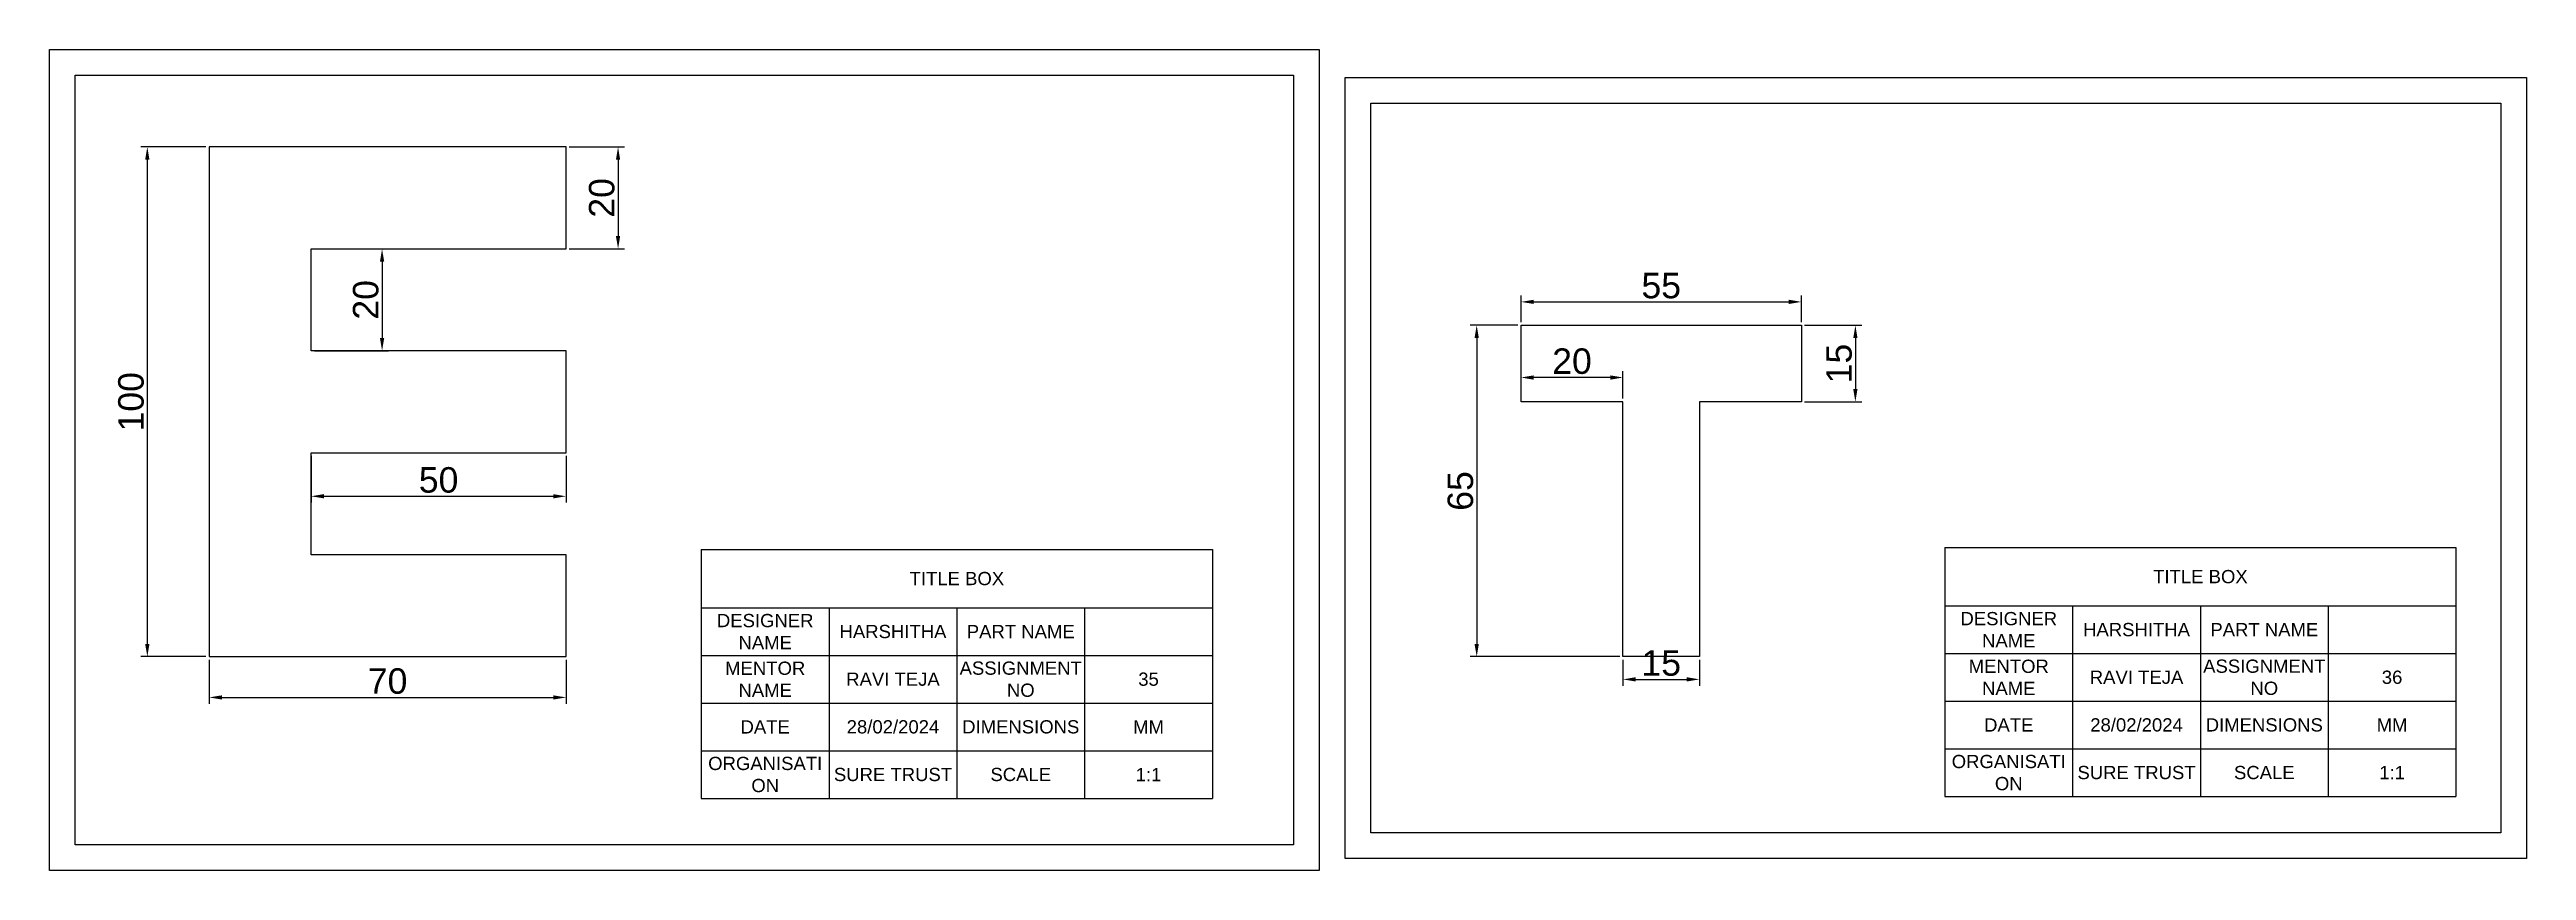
# Model space of a CAD drawing. Header units: millimetres. Extents: x -37 to 1830, y -92 to 119.
# Drawn here: x 1042.1 to 1527.9, y -41.8 to 119.3 of the extents above; entities that cross this region are included whole.
import ezdxf

# ---------------------------------------------------------------- set-up
doc = ezdxf.new("R2010")
doc.units = ezdxf.units.MM
doc.styles.get("Standard").update_dxf_attribs({"font": 'arial.ttf'})
doc.dimstyles.new('ISO-25', dxfattribs={"dimtxt": 5, "dimasz": 2.5, "dimexe": 1.25, "dimexo": 0.625, "dimtad": 1, "dimtxsty": 'Standard', "dimcen": 2.5, "dimclrd": 40, "dimclre": 40, "dimclrt": 40, "dimadec": 0, "dimazin": 0, "dimtfac": 1, "dimtmove": 0, "dimatfit": 3, "dimfxl": 1, "dimarcsym": 0})

msp = doc.modelspace()

# ---------------------------------------------------------------- texts
at = {"attachment_point": 5}
for s, width, insert, char_height in [('TITLE BOX', 100.2398, (1220.048, 15.452), 2.5973), ('TITLE BOX', 100.2398, (1463.942, 15.833), 2.5973), ('DESIGNER NAME', 25.05995, (1182.458, 5.063), 2.59729), ('HARSHITHA', 25.05995, (1207.518, 5.063), 2.5973), ('PART NAME', 25.05995, (1232.578, 5.063), 2.5973), ('DESIGNER NAME', 25.05995, (1426.352, 5.444), 2.59729), ('HARSHITHA', 25.05995, (1451.412, 5.444), 2.5973), ('PART NAME', 25.05995, (1476.472, 5.444), 2.5973), ('MENTOR NAME', 25.05995, (1182.458, -4.288), 2.59729), ('RAVI TEJA', 25.05995, (1207.518, -4.288), 2.5973), ('ASSIGNMENT NO', 25.05995, (1232.578, -4.288), 2.59729), ('35', 25.05995, (1257.638, -4.288), 2.5973), ('MENTOR NAME', 25.05995, (1426.352, -3.906), 2.59729), ('RAVI TEJA', 25.05995, (1451.412, -3.906), 2.5973), ('ASSIGNMENT NO', 25.05995, (1476.472, -3.906), 2.59729), ('36', 25.05995, (1501.532, -3.906), 2.5973), ('DATE', 25.05995, (1182.458, -13.638), 2.5973), ('28/02/2024', 25.05995, (1207.518, -13.638), 2.5973), ('DIMENSIONS', 25.05995, (1232.578, -13.638), 2.5973), ('MM', 25.05995, (1257.638, -13.638), 2.5973), ('DATE', 25.05995, (1426.352, -13.257), 2.5973), ('28/02/2024', 25.05995, (1451.412, -13.257), 2.5973), ('DIMENSIONS', 25.05995, (1476.472, -13.257), 2.5973), ('MM', 25.05995, (1501.532, -13.257), 2.5973), ('ORGANISATI\\PON', 25.05995, (1426.352, -22.607), 2.5973), ('ORGANISATI\\PON', 25.05995, (1182.458, -22.988), 2.5973), ('SURE TRUST', 25.05995, (1207.518, -22.988), 2.5973), ('SCALE', 25.05995, (1232.578, -22.988), 2.5973), ('1:1', 25.05995, (1257.638, -22.988), 2.5973), ('SURE TRUST', 25.05995, (1451.412, -22.607), 2.5973), ('SCALE', 25.05995, (1476.472, -22.607), 2.5973), ('1:1', 25.05995, (1501.532, -22.607), 2.5973)]:
    msp.add_mtext_dynamic_manual_height_columns(s, width=width, gutter_width=12.986, heights=[0], dxfattribs=dict(at, insert=insert, char_height=char_height))

# ---------------------------------------------------------------- blocks, each defined once
blk = doc.blocks.new('*D16')
at = {"color": 40, "lineweight": -2, "transparency": 16777216}
for p, q in [((1073.4, -0.48), (1073.4, -9.1)), ((1143.4, -0.48), (1143.4, -9.1)), ((1075.9, -7.85), (1140.9, -7.85))]:
    blk.add_line(p, q, dxfattribs=at)
at = {"color": 40, "transparency": 16777216}
for points in [[(1075.9, -7.44), (1075.9, -8.27), (1073.4, -7.85)], [(1140.9, -7.44), (1140.9, -8.27), (1143.4, -7.85)]]:
    blk.add_solid(points, dxfattribs=at)
at = {"layer": 'Defpoints', "color": 0, "transparency": 16777216}
for p in [(1073.4, 0.15), (1143.4, 0.15), (1143.4, -7.85)]:
    blk.add_point(p, dxfattribs=at)
at = {"color": 40, "transparency": 16777216, "insert": (1108.4, -4.67), "char_height": 5, "attachment_point": 5}
blk.add_mtext('70', dxfattribs=at)
blk = doc.blocks.new('*D17')
at = {"color": 40, "lineweight": -2, "transparency": 16777216}
for p, q in [((1072.78, 100.15), (1060.02, 100.15)), ((1061.27, 97.65), (1061.27, 2.65)), ((1072.78, 0.15), (1060.02, 0.15))]:
    blk.add_line(p, q, dxfattribs=at)
at = {"color": 40, "transparency": 16777216}
for points in [[(1060.85, 97.65), (1061.69, 97.65), (1061.27, 100.15)], [(1060.85, 2.65), (1061.69, 2.65), (1061.27, 0.15)]]:
    blk.add_solid(points, dxfattribs=at)
at = {"layer": 'Defpoints', "color": 0, "transparency": 16777216}
for p in [(1073.4, 100.15), (1061.27, 0.15), (1073.4, 0.15)]:
    blk.add_point(p, dxfattribs=at)
at = {"color": 40, "transparency": 16777216, "insert": (1058.09, 50.15), "char_height": 5, "attachment_point": 5, "rotation": 90}
blk.add_mtext('100', dxfattribs=at)
blk = doc.blocks.new('*D18')
at = {"color": 40, "lineweight": -2, "transparency": 16777216}
for p, q in [((1144.03, 100.15), (1154.85, 100.15)), ((1153.6, 97.65), (1153.6, 82.65)), ((1144.03, 80.15), (1154.85, 80.15))]:
    blk.add_line(p, q, dxfattribs=at)
at = {"color": 40, "transparency": 16777216}
for points in [[(1153.18, 97.65), (1154.01, 97.65), (1153.6, 100.15)], [(1153.18, 82.65), (1154.01, 82.65), (1153.6, 80.15)]]:
    blk.add_solid(points, dxfattribs=at)
at = {"layer": 'Defpoints', "color": 0, "transparency": 16777216}
for p in [(1143.4, 100.15), (1143.4, 80.15), (1153.6, 80.15)]:
    blk.add_point(p, dxfattribs=at)
at = {"color": 40, "transparency": 16777216, "insert": (1150.42, 90.15), "char_height": 5, "attachment_point": 5, "rotation": 90}
blk.add_mtext('20', dxfattribs=at)
blk = doc.blocks.new('*D19')
at = {"color": 40, "lineweight": -2, "transparency": 16777216}
for p, q in [((1093.4, 39.52), (1093.4, 30.36)), ((1143.4, 39.52), (1143.4, 30.36)), ((1095.9, 31.61), (1140.9, 31.61))]:
    blk.add_line(p, q, dxfattribs=at)
at = {"color": 40, "transparency": 16777216}
for points in [[(1095.9, 32.03), (1095.9, 31.2), (1093.4, 31.61)], [(1140.9, 32.03), (1140.9, 31.2), (1143.4, 31.61)]]:
    blk.add_solid(points, dxfattribs=at)
at = {"layer": 'Defpoints', "color": 0, "transparency": 16777216}
for p in [(1093.4, 40.15), (1143.4, 40.15), (1143.4, 31.61)]:
    blk.add_point(p, dxfattribs=at)
at = {"color": 40, "transparency": 16777216, "insert": (1118.4, 34.79), "char_height": 5, "attachment_point": 5}
blk.add_mtext('50', dxfattribs=at)
blk = doc.blocks.new('*D20')
at = {"color": 40, "lineweight": -2, "transparency": 16777216}
for p, q in [((1094.03, 80.15), (1108.56, 80.15)), ((1107.31, 77.65), (1107.31, 62.65)), ((1094.03, 60.15), (1108.56, 60.15))]:
    blk.add_line(p, q, dxfattribs=at)
at = {"color": 40, "transparency": 16777216}
for points in [[(1106.9, 77.65), (1107.73, 77.65), (1107.31, 80.15)], [(1106.9, 62.65), (1107.73, 62.65), (1107.31, 60.15)]]:
    blk.add_solid(points, dxfattribs=at)
at = {"layer": 'Defpoints', "color": 0, "transparency": 16777216}
for p in [(1093.4, 80.15), (1093.4, 60.15), (1107.31, 60.15)]:
    blk.add_point(p, dxfattribs=at)
at = {"color": 40, "transparency": 16777216, "insert": (1104.13, 70.15), "char_height": 5, "attachment_point": 5, "rotation": 90}
blk.add_mtext('20', dxfattribs=at)
blk = doc.blocks.new('*D21')
at = {"color": 40, "lineweight": -2, "transparency": 16777216}
for p, q in [((1350.69, -0.48), (1350.69, -5.56)), ((1353.19, -4.31), (1363.19, -4.31)), ((1365.69, -0.48), (1365.69, -5.56))]:
    blk.add_line(p, q, dxfattribs=at)
at = {"color": 40, "transparency": 16777216}
for points in [[(1353.19, -3.89), (1353.19, -4.73), (1350.69, -4.31)], [(1363.19, -3.89), (1363.19, -4.73), (1365.69, -4.31)]]:
    blk.add_solid(points, dxfattribs=at)
at = {"layer": 'Defpoints', "color": 0, "transparency": 16777216}
for p in [(1350.69, 0.15), (1365.69, 0.15), (1365.69, -4.31)]:
    blk.add_point(p, dxfattribs=at)
at = {"color": 40, "transparency": 16777216, "insert": (1358.19, -1.13), "char_height": 5, "attachment_point": 5}
blk.add_mtext('15', dxfattribs=at)
blk = doc.blocks.new('*D22')
at = {"color": 40, "lineweight": -2, "transparency": 16777216}
for p, q in [((1330.69, 50.77), (1330.69, 56.16)), ((1348.19, 54.91), (1333.19, 54.91)), ((1350.69, 50.77), (1350.69, 56.16))]:
    blk.add_line(p, q, dxfattribs=at)
at = {"color": 40, "transparency": 16777216}
for points in [[(1333.19, 55.33), (1333.19, 54.49), (1330.69, 54.91)], [(1348.19, 55.33), (1348.19, 54.49), (1350.69, 54.91)]]:
    blk.add_solid(points, dxfattribs=at)
at = {"layer": 'Defpoints', "color": 0, "transparency": 16777216}
for p in [(1330.69, 54.91), (1330.69, 50.15), (1350.69, 50.15)]:
    blk.add_point(p, dxfattribs=at)
at = {"color": 40, "transparency": 16777216, "insert": (1340.69, 58.09), "char_height": 5, "attachment_point": 5}
blk.add_mtext('20', dxfattribs=at)
blk = doc.blocks.new('*D23')
at = {"color": 40, "lineweight": -2, "transparency": 16777216}
for p, q in [((1386.32, 65.15), (1397.52, 65.15)), ((1396.27, 62.65), (1396.27, 52.65)), ((1386.32, 50.15), (1397.52, 50.15))]:
    blk.add_line(p, q, dxfattribs=at)
at = {"color": 40, "transparency": 16777216}
for points in [[(1395.85, 62.65), (1396.69, 62.65), (1396.27, 65.15)], [(1395.85, 52.65), (1396.69, 52.65), (1396.27, 50.15)]]:
    blk.add_solid(points, dxfattribs=at)
at = {"layer": 'Defpoints', "color": 0, "transparency": 16777216}
for p in [(1385.69, 65.15), (1385.69, 50.15), (1396.27, 50.15)]:
    blk.add_point(p, dxfattribs=at)
at = {"color": 40, "transparency": 16777216, "insert": (1393.09, 57.65), "char_height": 5, "attachment_point": 5, "rotation": 90}
blk.add_mtext('15', dxfattribs=at)
blk = doc.blocks.new('*D24')
at = {"color": 40, "lineweight": -2, "transparency": 16777216}
for p, q in [((1330.69, 65.77), (1330.69, 71)), ((1333.19, 69.75), (1383.19, 69.75)), ((1385.69, 65.77), (1385.69, 71))]:
    blk.add_line(p, q, dxfattribs=at)
at = {"color": 40, "transparency": 16777216}
for points in [[(1333.19, 70.17), (1333.19, 69.34), (1330.69, 69.75)], [(1383.19, 70.17), (1383.19, 69.34), (1385.69, 69.75)]]:
    blk.add_solid(points, dxfattribs=at)
at = {"layer": 'Defpoints', "color": 0, "transparency": 16777216}
for p in [(1385.69, 69.75), (1330.69, 65.15), (1385.69, 65.15)]:
    blk.add_point(p, dxfattribs=at)
at = {"color": 40, "transparency": 16777216, "insert": (1358.19, 72.92), "char_height": 5, "attachment_point": 5}
blk.add_mtext('55', dxfattribs=at)
blk = doc.blocks.new('*D25')
at = {"color": 40, "lineweight": -2, "transparency": 16777216}
for p, q in [((1330.07, 65.15), (1320.75, 65.15)), ((1322, 62.65), (1322, 2.65)), ((1350.07, 0.15), (1320.75, 0.15))]:
    blk.add_line(p, q, dxfattribs=at)
at = {"color": 40, "transparency": 16777216}
for points in [[(1321.58, 62.65), (1322.42, 62.65), (1322, 65.15)], [(1321.58, 2.65), (1322.42, 2.65), (1322, 0.15)]]:
    blk.add_solid(points, dxfattribs=at)
at = {"layer": 'Defpoints', "color": 0, "transparency": 16777216}
for p in [(1330.69, 65.15), (1322, 0.15), (1350.69, 0.15)]:
    blk.add_point(p, dxfattribs=at)
at = {"color": 40, "transparency": 16777216, "insert": (1318.82, 32.65), "char_height": 5, "attachment_point": 5, "rotation": 90}
blk.add_mtext('65', dxfattribs=at)
blk = doc.blocks.new('*T34')
at = {"color": 0, "linetype": 'ByBlock', "lineweight": -2, "transparency": 16777216}
for p, q in [((0, 0), (100.24, 0)), ((0, 0), (0, -48.83)), ((100.24, 0), (100.24, -48.83)), ((0, -11.43), (100.24, -11.43)), ((25.06, -11.43), (25.06, -48.83)), ((50.12, -11.43), (50.12, -48.83)), ((75.18, -11.43), (75.18, -48.83)), ((0, -20.78), (100.24, -20.78)), ((0, -30.13), (100.24, -30.13)), ((0, -39.48), (100.24, -39.48)), ((0, -48.83), (100.24, -48.83))]:
    blk.add_line(p, q, dxfattribs=at)
blk = doc.blocks.new('*T35')
at = {"color": 0, "linetype": 'ByBlock', "lineweight": -2, "transparency": 16777216}
for p, q in [((0, 0), (100.24, 0)), ((0, 0), (0, -48.83)), ((100.24, 0), (100.24, -48.83)), ((0, -11.43), (100.24, -11.43)), ((25.06, -11.43), (25.06, -48.83)), ((50.12, -11.43), (50.12, -48.83)), ((75.18, -11.43), (75.18, -48.83)), ((0, -20.78), (100.24, -20.78)), ((0, -30.13), (100.24, -30.13)), ((0, -39.48), (100.24, -39.48)), ((0, -48.83), (100.24, -48.83))]:
    blk.add_line(p, q, dxfattribs=at)

# ---------------------------------------------------------------- dimensions: what is measured, and where the dimension line sits
for base, p1, p2, picture, middle in [((1061.271, 0.15), (1073.405, 100.15), (1073.405, 0.15), '*D17', (1058.093, 50.15)), ((1153.595, 80.15), (1143.405, 100.15), (1143.405, 80.15), '*D18', (1150.418, 90.15)), ((1107.312, 60.15), (1093.405, 80.15), (1093.405, 60.15), '*D20', (1104.134, 70.15)), ((1322.002, 0.15), (1330.693, 65.15), (1350.693, 0.15), '*D25', (1318.824, 32.65)), ((1396.27, 50.15), (1385.693, 65.15), (1385.693, 50.15), '*D23', (1393.093, 57.65))]:
    dim = msp.add_linear_dim(base=base, p1=p1, p2=p2, angle=90, dimstyle='ISO-25')
    dim.commit()
    dim.dimension.update_dxf_attribs({"geometry": picture, "text_midpoint": middle})
for base, p1, p2, picture, middle in [((1385.693, 69.753), (1330.693, 65.15), (1385.693, 65.15), '*D24', (1358.193, 72.921)), ((1330.693, 54.912), (1350.693, 50.15), (1330.693, 50.15), '*D22', (1340.693, 58.09)), ((1143.405, 31.614), (1093.405, 40.15), (1143.405, 40.15), '*D19', (1118.405, 34.792)), ((1143.405, -7.852), (1073.405, 0.15), (1143.405, 0.15), '*D16', (1108.405, -4.674)), ((1365.693, -4.308), (1350.693, 0.15), (1365.693, 0.15), '*D21', (1358.193, -1.131))]:
    dim = msp.add_linear_dim(base=base, p1=p1, p2=p2, dimstyle='ISO-25')
    dim.commit()
    dim.dimension.update_dxf_attribs({"geometry": picture, "text_midpoint": middle})

# ---------------------------------------------------------------- linework, layer by layer
for p, q in [((1143.405, 100.15), (1073.405, 100.15)), ((1073.405, 100.15), (1073.405, 0.15)), ((1143.405, 80.15), (1143.405, 100.15)), ((1093.405, 60.15), (1093.405, 80.15)), ((1093.405, 80.15), (1143.405, 80.15)), ((1330.693, 50.15), (1330.693, 65.15)), ((1330.693, 65.15), (1385.693, 65.15)), ((1385.693, 65.15), (1385.693, 50.15)), ((1143.405, 60.15), (1093.405, 60.15)), ((1143.405, 40.15), (1143.405, 60.15)), ((1350.693, 50.15), (1330.693, 50.15)), ((1350.693, 0.15), (1350.693, 50.15)), ((1385.693, 50.15), (1365.693, 50.15)), ((1365.693, 50.15), (1365.693, 0.15)), ((1093.405, 20.15), (1093.405, 40.15)), ((1093.405, 40.15), (1143.405, 40.15)), ((1143.405, 20.15), (1093.405, 20.15)), ((1143.405, 0.15), (1143.405, 20.15)), ((1073.405, 0.15), (1143.405, 0.15)), ((1365.693, 0.15), (1350.693, 0.15))]:
    msp.add_line(p, q)
for points in [[(1042.094, 119.261), (1291.096, 119.261), (1291.096, -41.803), (1042.094, -41.803)], [(1047.094, 114.261), (1286.096, 114.261), (1286.096, -36.803), (1047.094, -36.803)], [(1296.235, 113.751), (1527.888, 113.751), (1527.888, -39.424), (1296.235, -39.424)], [(1301.235, 108.751), (1522.888, 108.751), (1522.888, -34.424), (1301.235, -34.424)]]:
    msp.add_lwpolyline(points, close=True)

# ---------------------------------------------------------------- block references
for name, p in [('*T34', (1169.928, 21.166)), ('*T35', (1413.822, 21.547))]:
    msp.add_blockref(name, p)

msp.set_redraw_order([(e.dxf.handle, doc.entitydb.next_handle()) for e in msp.query("TEXT MTEXT ATTDEF DIMENSION ARC_DIMENSION")])  # texts and dimensions are drawn at this point

doc.saveas('drawing.dxf')
